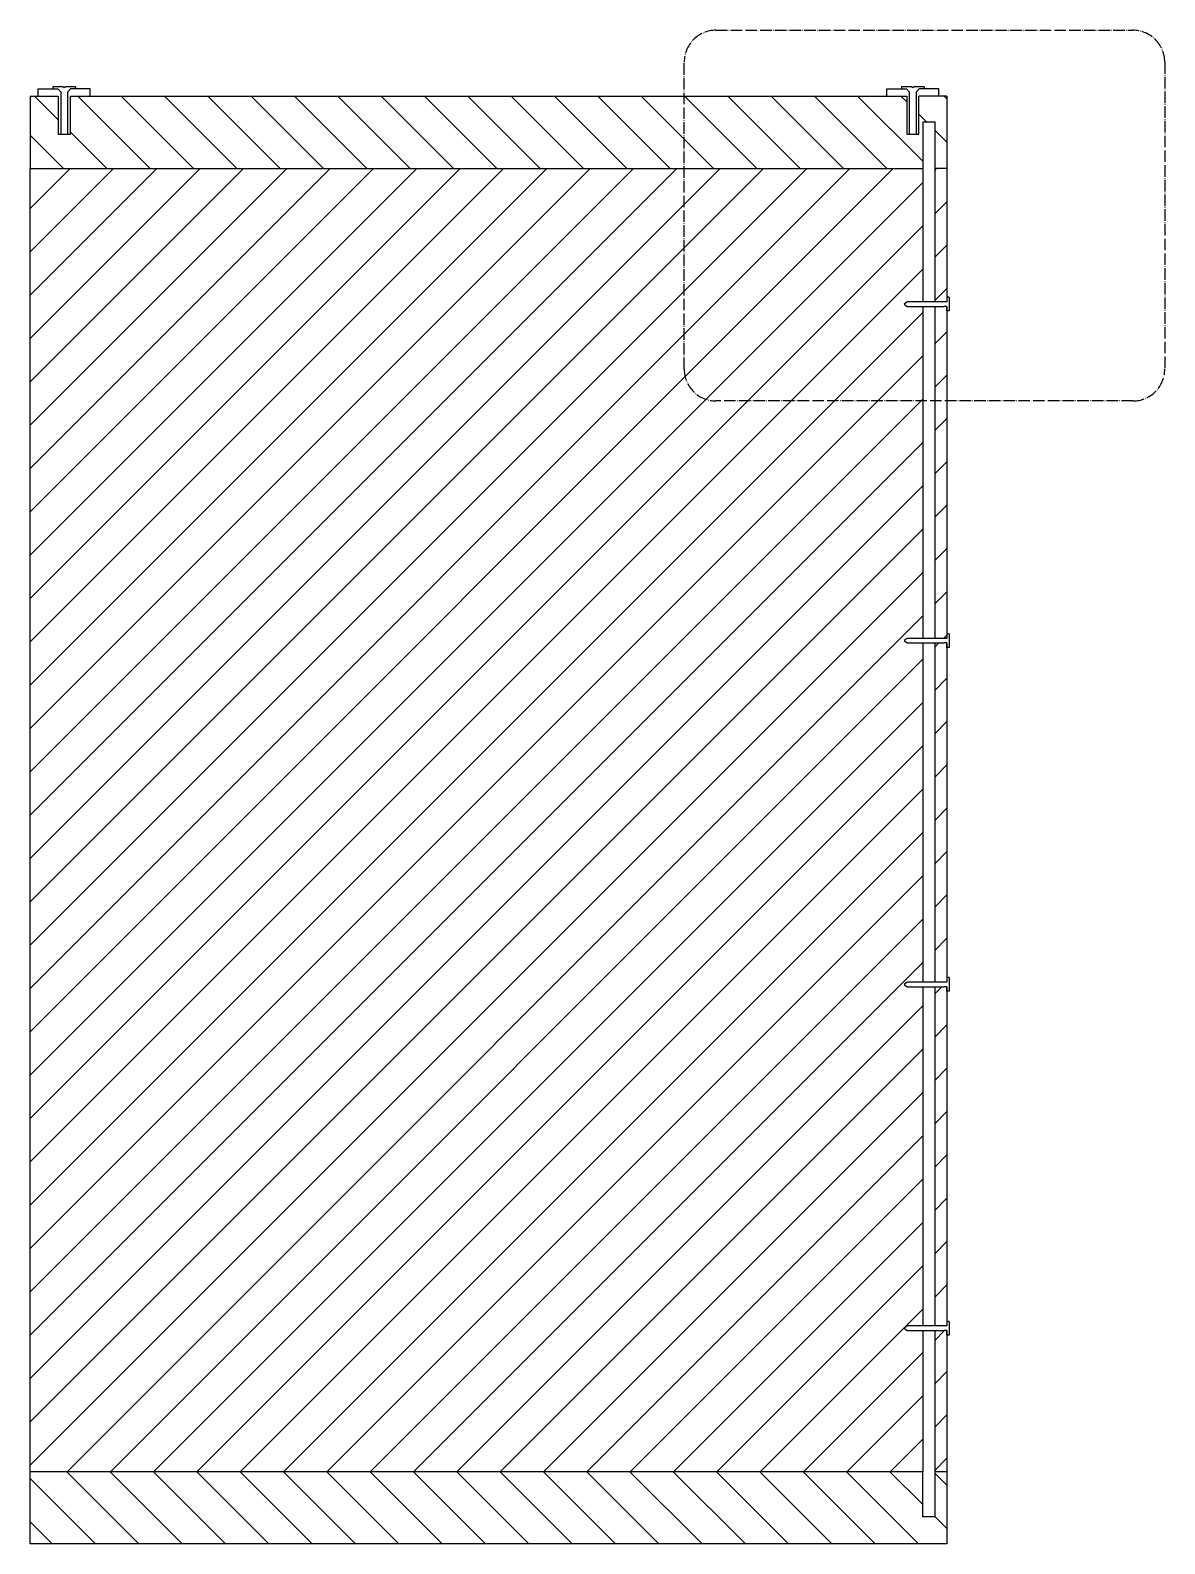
# Model space of a CAD drawing. Header units: millimetres. Extents: x -1061 to 8262, y 78 to 3828.
# Drawn here: x 6944 to 7414, y 1610 to 2238 of the extents above; entities that cross this region are included whole.
import ezdxf

# ---------------------------------------------------------------- set-up
doc = ezdxf.new("R2010")
doc.units = ezdxf.units.MM
doc.linetypes.add('ACAD_ISO04W100', pattern=[30, 24, -3, 0, -3])
for name, color, linetype in [('IF-DETL', 4, 'Continuous'), ('IF-FURN', 7, 'Continuous'), ('Layer2', 8, 'Continuous'), ('linee sezione', 3, 'ACAD_ISO04W100')]:
    doc.layers.add(name, color=color, linetype=linetype)
pattern_1 = [(45, (-1293.643, -1224.641), (-8.980256, 8.980256), [])]

msp = doc.modelspace()

# ---------------------------------------------------------------- hatches: boundary and pattern name
at = {"layer": 'IF-DETL'}
h = msp.add_hatch(dxfattribs=at)
h.set_pattern_fill('ANSI31', color=256, scale=4)
h.set_pattern_definition(pattern_1)
h.paths.add_polyline_path([(7314.03, 2180.25), (6944.03, 2180.25), (6944.03, 1640.25), (7314.03, 1640.25)])
h = msp.add_hatch(dxfattribs=at)
h.set_pattern_fill('ANSI31', color=256, scale=4)
h.set_pattern_definition(pattern_1)
h.paths.add_polyline_path([(7324.03, 1698.62), (7322.89, 1698.62), (7319.03, 1698.62), (7319.03, 1640.25), (7324.03, 1640.25)])
h.paths.add_polyline_path([(7319.03, 1985.52), (7324.03, 1985.52), (7324.03, 2180.25), (7319.03, 2180.25)])
h.paths.add_polyline_path([(7322.89, 1841.12), (7319.03, 1841.12), (7319.03, 1700.52), (7324.03, 1700.52), (7324.03, 1841.12)])
h = msp.add_hatch(dxfattribs=at)
h.set_pattern_fill('ANSI31', color=256, scale=4)
h.set_pattern_definition(pattern_1)
h.paths.add_polyline_path([(7324.03, 1983.62), (7322.89, 1983.62), (7319.03, 1983.62), (7319.03, 1843.02), (7324.03, 1843.02), (7324.03, 1844.9)])
h = msp.add_hatch(dxfattribs=at)
h.set_pattern_fill('ANSI31', color=256, scale=4, angle=90)
h.set_pattern_definition([(135, (-1293.643, -1224.641), (-8.980256, -8.980256), [])])
h.paths.add_polyline_path([(7314.03, 1627.68), (7314.03, 1640.25), (6944.03, 1640.25), (6944.03, 1610.25), (7324.03, 1610.25), (7324.03, 1625.79), (7324.03, 1640.25), (7319.03, 1640.25), (7319.03, 1627.68), (7319.03, 1621.45), (7314.03, 1621.45)])

# ---------------------------------------------------------------- linework, layer by layer
at = {"layer": 'IF-DETL', "linetype": 'Continuous'}
for p, q in [((6944.03, 2210.24), (6944.03, 2210.25)), ((6955.61, 2200.44), (6945.8, 2210.25)), ((6993.76, 2180.25), (6963.76, 2210.25)), ((7011.72, 2180.25), (6981.72, 2210.25)), ((7029.68, 2180.25), (6999.68, 2210.25)), ((7047.64, 2180.25), (7017.64, 2210.25)), ((7065.6, 2180.25), (7035.6, 2210.25)), ((7083.57, 2180.25), (7053.57, 2210.25)), ((7101.53, 2180.25), (7071.53, 2210.25)), ((7119.49, 2180.25), (7089.49, 2210.25)), ((7137.45, 2180.25), (7107.45, 2210.25)), ((7155.41, 2180.25), (7125.41, 2210.25)), ((7173.37, 2180.25), (7143.37, 2210.25)), ((7191.33, 2180.25), (7161.33, 2210.25)), ((7209.29, 2180.25), (7179.29, 2210.25)), ((7227.25, 2180.25), (7197.25, 2210.25)), ((7245.21, 2180.25), (7215.21, 2210.25)), ((7263.17, 2180.25), (7233.17, 2210.25)), ((7281.13, 2180.25), (7251.13, 2210.25)), ((7299.09, 2180.25), (7269.09, 2210.25)), ((7314.03, 2183.27), (7287.05, 2210.25)), ((7307.41, 2207.85), (7305.01, 2210.25)), ((7324.03, 2209.19), (7322.97, 2210.25)), ((7315.66, 2199.6), (7312.44, 2202.82)), ((7324.03, 2191.23), (7319.03, 2196.23)), ((6957.84, 2180.25), (6944.03, 2194.06)), ((6975.8, 2180.25), (6960.64, 2195.41))]:
    msp.add_line(p, q, dxfattribs=at)
at = {"layer": 'IF-FURN'}
for p, q in [((6944.03, 2210.25), (6955.61, 2210.25)), ((6944.03, 2210.25), (6944.03, 2180.25)), ((6955.61, 2210.25), (6955.61, 2194.55)), ((6960.64, 2194.55), (6960.64, 2210.25)), ((6960.64, 2210.25), (7307.41, 2210.25)), ((7307.41, 2210.25), (7307.41, 2194.55)), ((7324.03, 2210.25), (7312.44, 2210.25)), ((7312.44, 2194.55), (7312.44, 2210.25)), ((7324.03, 2210.25), (7324.03, 2180.25)), ((7314.03, 2199.6), (7319.03, 2199.6)), ((7314.03, 2199.6), (7314.03, 2125.02)), ((7319.03, 2199.6), (7319.03, 2125.02)), ((6955.61, 2194.55), (6960.64, 2194.55)), ((7307.41, 2194.55), (7312.44, 2194.55)), ((6944.03, 1640.25), (6944.03, 2180.25)), ((6944.03, 2180.25), (7314.03, 2180.25)), ((7324.03, 2180.25), (7319.03, 2180.25)), ((7324.03, 2180.25), (7324.03, 2125.02)), ((7307.54, 2125.02), (7306.3, 2124.07)), ((7306.3, 2124.07), (7307.54, 2123.12)), ((7314.03, 2123.12), (7314.03, 1985.52)), ((7319.03, 2123.12), (7319.03, 1985.52)), ((7324.03, 2123.12), (7322.89, 2123.12)), ((7324.03, 2121.26), (7324.03, 2123.12)), ((7324.03, 2123.12), (7324.03, 1985.52)), ((7307.54, 1985.52), (7306.3, 1984.57)), ((7306.3, 1984.57), (7307.54, 1983.62)), ((7314.03, 1983.62), (7314.03, 1843.02)), ((7319.03, 1983.62), (7319.03, 1843.02)), ((7324.03, 1983.62), (7322.89, 1983.62)), ((7324.03, 1981.76), (7324.03, 1983.62)), ((7324.03, 1983.62), (7324.03, 1843.02)), ((7324.03, 1844.9), (7324.03, 1843.02)), ((7307.54, 1843.02), (7306.3, 1842.07)), ((7306.3, 1842.07), (7307.54, 1841.12)), ((7314.03, 1841.12), (7314.03, 1700.52)), ((7319.03, 1841.12), (7319.03, 1700.52)), ((7324.03, 1841.12), (7322.89, 1841.12)), ((7324.03, 1839.26), (7324.03, 1841.12)), ((7324.03, 1841.12), (7324.03, 1700.52)), ((7307.54, 1700.52), (7306.3, 1699.57)), ((7306.3, 1699.57), (7307.54, 1698.62)), ((7314.03, 1698.62), (7314.03, 1640.25)), ((7319.03, 1698.62), (7319.03, 1645.25)), ((7324.03, 1698.62), (7322.89, 1698.62)), ((7324.03, 1696.76), (7324.03, 1698.62)), ((7324.03, 1698.62), (7324.03, 1640.25)), ((7319.03, 1645.25), (7319.03, 1640.25)), ((6944.03, 1610.25), (6944.03, 1640.25)), ((6944.03, 1640.25), (7314.03, 1640.25)), ((7314.03, 1627.68), (7314.03, 1640.25)), ((7319.03, 1640.25), (7319.03, 1627.68)), ((7319.03, 1640.25), (7324.03, 1640.25)), ((7324.03, 1640.25), (7324.03, 1610.25)), ((7314.03, 1621.45), (7314.03, 1627.68)), ((7319.03, 1627.68), (7319.03, 1621.45)), ((7324.03, 1625.79), (7324.03, 1610.25)), ((7319.03, 1621.45), (7314.03, 1621.45)), ((7324.03, 1610.25), (6944.03, 1610.25))]:
    msp.add_line(p, q, dxfattribs=at)
for points in [[(7324.03, 2125.02), (7307.54, 2125.02)], [(7307.54, 2123.12), (7322.89, 2123.12)], [(7324.03, 1985.52), (7307.54, 1985.52)], [(7307.54, 1983.62), (7322.89, 1983.62)], [(7324.03, 1843.02), (7307.54, 1843.02)], [(7307.54, 1841.12), (7322.89, 1841.12)], [(7324.03, 1700.52), (7307.54, 1700.52)], [(7307.54, 1698.62), (7322.89, 1698.62)]]:
    msp.add_lwpolyline(points, dxfattribs=at)
at = {"layer": 'Layer2'}
for p, q in [((6947.35, 2213.25), (6955.52, 2213.25)), ((6947.35, 2210.25), (6947.35, 2213.25)), ((6953.44, 2214.19), (6953.44, 2213.25)), ((6955.52, 2213.25), (6956.66, 2212.11)), ((6958.13, 2213.67), (6957.61, 2214.19)), ((6958.65, 2214.19), (6958.13, 2213.67)), ((6960.74, 2213.25), (6959.6, 2212.11)), ((6962.82, 2213.25), (6960.74, 2213.25)), ((6968.91, 2213.25), (6960.74, 2213.25)), ((6962.82, 2214.19), (6962.82, 2213.25)), ((6968.91, 2210.25), (6968.91, 2213.25)), ((7299.14, 2213.25), (7307.32, 2213.25)), ((7299.14, 2210.25), (7299.14, 2213.25)), ((7305.23, 2214.19), (7305.23, 2213.25)), ((7307.32, 2213.25), (7308.45, 2212.11)), ((7309.93, 2213.67), (7309.4, 2214.19)), ((7310.45, 2214.19), (7309.93, 2213.67)), ((7312.53, 2213.25), (7311.4, 2212.11)), ((7314.62, 2213.25), (7312.53, 2213.25)), ((7320.71, 2213.25), (7312.53, 2213.25)), ((7314.62, 2214.19), (7314.62, 2213.25)), ((7320.71, 2210.25), (7320.71, 2213.25)), ((6956.66, 2194.55), (6959.6, 2194.55)), ((7324.97, 2126.9), (7324.03, 2126.9)), ((7324.97, 2126.9), (7324.97, 2121.26)), ((7324.97, 2121.26), (7324.03, 2121.26)), ((7324.97, 1987.4), (7324.03, 1987.4)), ((7324.97, 1987.4), (7324.97, 1981.76)), ((7324.97, 1981.76), (7324.03, 1981.76)), ((7324.97, 1844.9), (7324.03, 1844.9)), ((7324.97, 1844.9), (7324.97, 1839.26)), ((7324.97, 1839.26), (7324.03, 1839.26)), ((7324.97, 1702.4), (7324.03, 1702.4)), ((7324.97, 1702.4), (7324.97, 1696.76)), ((7324.97, 1696.76), (7324.03, 1696.76))]:
    msp.add_line(p, q, dxfattribs=at)
for points in [[(6957.61, 2214.19), (6953.44, 2214.19)], [(6956.66, 2212.11), (6956.66, 2194.55)], [(6962.82, 2214.19), (6958.65, 2214.19)], [(6959.6, 2194.55), (6959.6, 2212.11)], [(7309.4, 2214.19), (7305.23, 2214.19)], [(7308.45, 2212.11), (7308.45, 2194.55)], [(7314.62, 2214.19), (7310.45, 2214.19)], [(7311.4, 2194.55), (7311.4, 2212.11)]]:
    msp.add_lwpolyline(points, dxfattribs=at)
at = {"layer": 'linee sezione', "ltscale": 0.2}
msp.add_lwpolyline([(7228.31, 2237.58), (7401.17, 2237.58, -0.414214), (7414.36, 2224.39), (7414.36, 2097.11, -0.414214), (7401.17, 2083.92), (7228.31, 2083.92, -0.414214), (7215.13, 2097.11), (7215.13, 2224.39, -0.414214)], format="xyb", close=True, dxfattribs=at)

doc.saveas('drawing.dxf')
